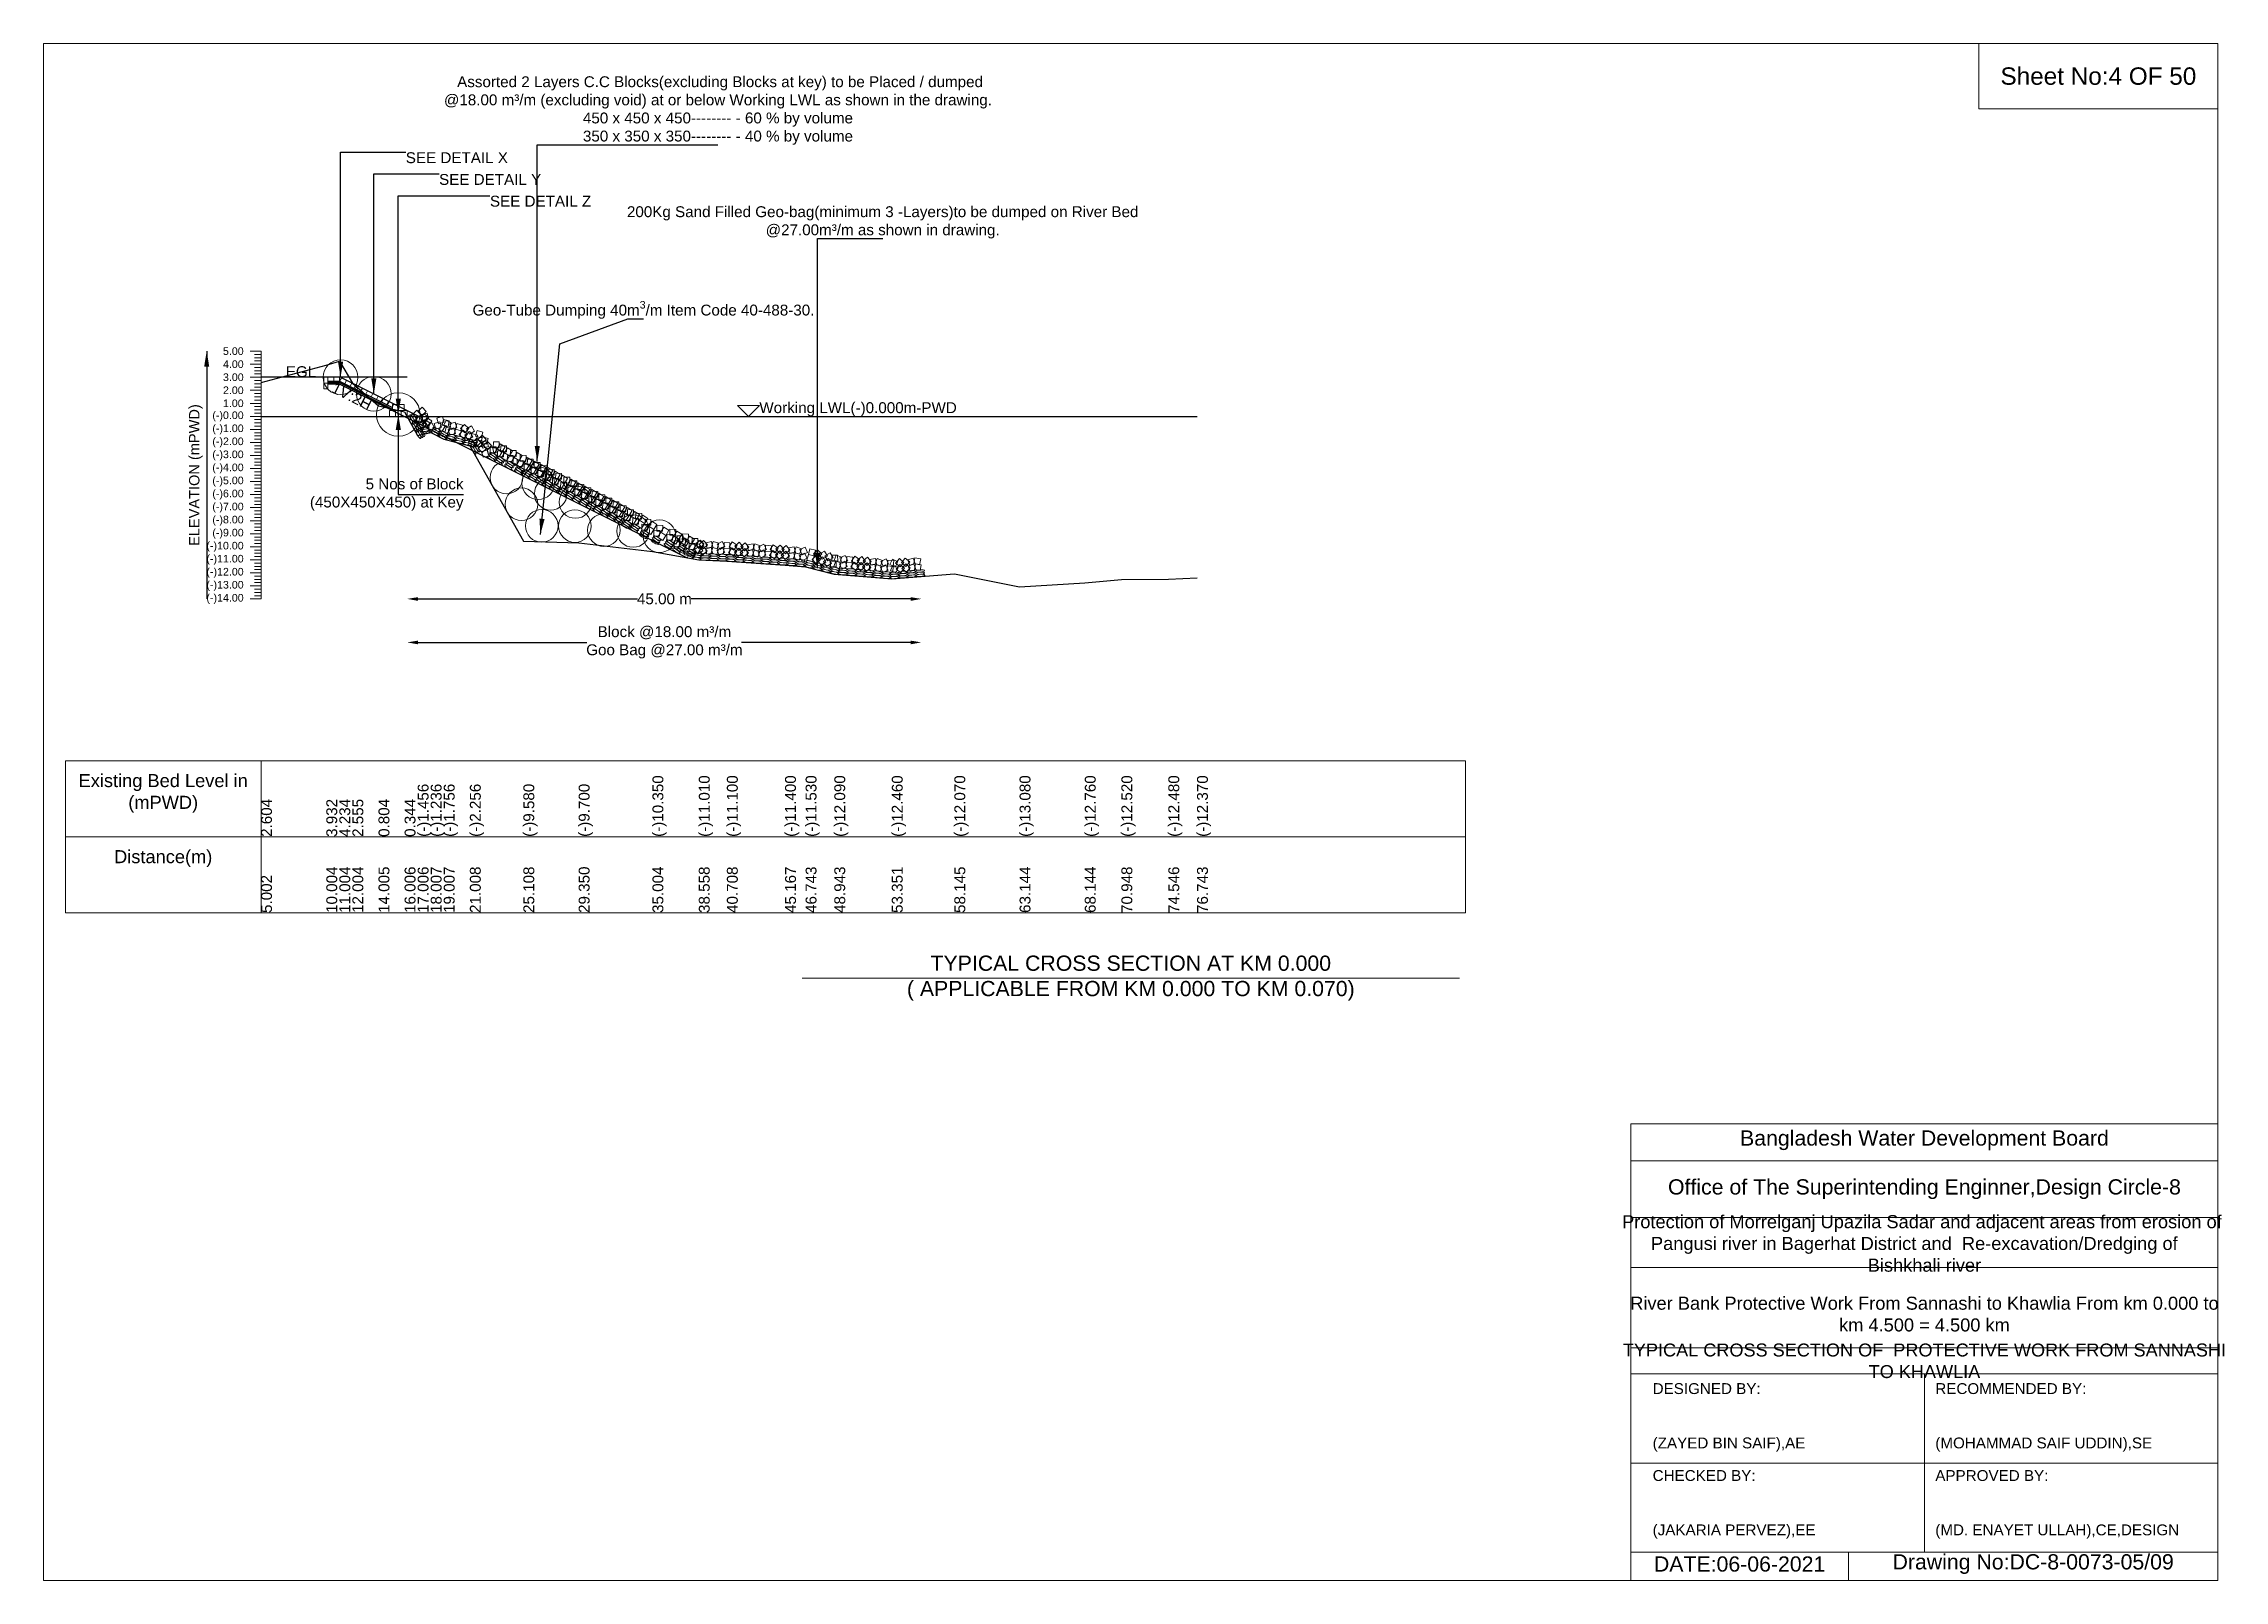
# Model space of a CAD drawing. Header units: inches. Extents: x 89000 to 845029, y -7071 to 0.
# Drawn here: x 145000 to 155029, y -7071 to 0 of the extents above; entities that cross this region are included whole.
import ezdxf

# ---------------------------------------------------------------- set-up
doc = ezdxf.new("R2010")
doc.units = ezdxf.units.IN
doc.header["$LTSCALE"] = 7
doc.header["$MEASUREMENT"] = 0
doc.header["$PDMODE"] = 3
for name, color, linetype, lineweight in [('Cross section Data Border', 7, 'Continuous', 9), ('Cross Section Labels', 7, 'Continuous', 9), ('Excavation Area', 7, 'Continuous', 9), ('Existing_Bed_Level for Xsection', 7, 'Continuous', 25), ('Long Section Labels', 7, 'Continuous', 9)]:
    doc.layers.add(name, color=color, linetype=linetype, lineweight=lineweight)
doc.styles.get("Standard").update_dxf_attribs({"font": 'arial.ttf'})
doc.dimstyles.new('Appron Lebeling Style', dxfattribs={"dimtxt": 50, "dimasz": 50, "dimexe": 0.18, "dimexo": 0.0625, "dimgap": 0.09, "dimtad": 0, "dimtih": 1, "dimtoh": 1, "dimdec": 4, "dimzin": 0, "dimdsep": 46, "dimtxsty": 'Standard', "dimcen": 0.09, "dimse1": 1, "dimse2": 1, "dimadec": 0, "dimazin": 0, "dimtfac": 1, "dimtdec": 4, "dimtofl": 0, "dimtmove": 0, "dimatfit": 3, "dimfxl": 1, "dimtolj": 1, "dimtzin": 0, "dimarcsym": 0})
doc.dimstyles.get("Standard").update_dxf_attribs({"dimtxt": 0.18, "dimasz": 0.18, "dimexe": 0.18, "dimexo": 0.0625, "dimgap": 0.09, "dimtad": 0, "dimtih": 1, "dimtoh": 1, "dimdec": 4, "dimzin": 0, "dimdsep": 46, "dimtxsty": 'Standard', "dimcen": 0.09, "dimadec": 0, "dimazin": 0, "dimtfac": 1, "dimtdec": 4, "dimtofl": 0, "dimtmove": 0, "dimatfit": 3, "dimfxl": 1, "dimtolj": 1, "dimtzin": 0, "dimarcsym": 0})

msp = doc.modelspace()

# ---------------------------------------------------------------- texts
at = {"layer": 'Cross section Data Border', "char_height": 60, "width": 800, "attachment_point": 5}
for s, insert in [('Existing Bed Level in (mPWD)', (145550, -3450)), ('Distance(m)', (145550, -3750))]:
    msp.add_mtext(s, dxfattribs=dict(at, insert=insert))
at = {"layer": 'Cross Section Labels'}
for s, insert, char_height, attachment_point in [(' Assorted 2 Layers C.C Blocks(excluding Blocks at key) to be Placed / dumped^J@18.00 m³/m (excluding void) at or below Working LWL as shown in the drawing.^J450 x 450 x 450-------- - 60 % by volume^J350 x 350 x 350-------- - 40 % by volume', (148101.29829, -465.57152), 50, 8), ('Sheet No:4 OF 50', (154450, -150), 80, 5), ('SEE DETAIL X', (146665.71532, -500), 50, 1), ('SEE DETAIL Y', (146818.71532, -600), 50, 1), ('SEE DETAIL Z', (147052.71532, -700), 50, 1), ('200Kg Sand Filled Geo-bag(minimum 3 -Layers)to be dumped on River Bed^J@27.00m³/m as shown in drawing.', (148858.95375, -896.87442), 50, 8), ('\\A1;Geo-Tube Dumping 40m{\\H0.7x;\\S3^ ;}/m Item Code 40-488-30.', (147758.81199, -1266.16916), 50, 8), ('EGL', (146253.4661, -1535.2), 50, 9), ('Working LWL(-)0.000m-PWD', (148291.71532, -1715.2), 50, 7), ('5 Nos of Block ^J(450X450X450) at Key', (146931.21532, -2075.2), 50, 6), ('TYPICAL CROSS SECTION AT KM 0.000^J( APPLICABLE FROM KM 0.000 TO KM 0.070)', (150000, -4300), 70, 5), ('Bangladesh Water Development Board', (153650, -5046), 70, 5), ('Office of The Superintending Enginner,Design Circle-8', (153650, -5271), 70, 5)]:
    msp.add_mtext(s, dxfattribs=dict(at, insert=insert, char_height=char_height, attachment_point=attachment_point))
at = {"layer": 'Cross Section Labels', "insert": (146428.79891, -1600.28282), "char_height": 50, "attachment_point": 2, "rotation": 333.434948823}
msp.add_mtext('1V:2H', dxfattribs=at)
at = {"layer": 'Cross Section Labels'}
for s, insert, char_height, width, attachment_point in [('Protection of Morrelganj Upazila Sadar and adjacent areas from erosion of  Pangusi river in Bagerhat District and  Re-excavation/Dredging of     Bishkhali river', (153650, -5521), 60, 2800, 5), ('River Bank Protective Work From Sannashi to Khawlia From km 0.000 to km 4.500 = 4.500 km', (153650, -5846), 60, 2700, 5), ('TYPICAL CROSS SECTION OF  PROTECTIVE WORK FROM SANNASHI TO KHAWLIA', (153650, -6061), 59.5765532, 2800, 5), ('DESIGNED BY:^J^J^J(ZAYED BIN SAIF),AE', (152400, -6321), 50, 1400, 4), ('RECOMMENDED BY:^J^J^J(MOHAMMAD SAIF UDDIN),SE', (153700, -6321), 50, 1400, 4), ('CHECKED BY:^J^J^J(JAKARIA PERVEZ),EE', (152400, -6721), 50, 1400, 4), ('APPROVED BY:^J^J^J(MD. ENAYET ULLAH),CE,DESIGN', (153700, -6721), 50, 1400, 4), ('DATE:06-06-2021', (152800, -6996), 70, 1400, 5), ('Drawing No:DC-8-0073-05/09', (154150, -6996), 70, 2200, 5)]:
    msp.add_mtext(s, dxfattribs=dict(at, insert=insert, char_height=char_height, width=width, attachment_point=attachment_point))
at = {"layer": 'Long Section Labels', "char_height": 35, "attachment_point": 6}
for s, insert in [('5.00', (145920, -1415.2)), ('4.00', (145920, -1475.2)), ('3.00', (145920, -1535.2)), ('2.00', (145920, -1595.2)), ('(-)0.00', (145920, -1715.2)), ('1.00', (145920, -1655.2)), ('(-)1.00', (145920, -1775.2)), ('(-)2.00', (145920, -1835.2)), ('(-)3.00', (145920, -1895.2)), ('(-)4.00', (145920, -1955.2)), ('(-)5.00', (145920, -2015.2)), ('(-)6.00', (145920, -2075.2)), ('(-)7.00', (145920, -2135.2)), ('(-)8.00', (145920, -2195.2)), ('(-)10.00', (145920, -2315.2)), ('(-)9.00', (145920, -2255.2)), ('(-)11.00', (145920, -2375.2)), ('(-)12.00', (145920, -2435.2)), ('(-)13.00', (145920, -2495.2)), ('(-)14.00', (145920, -2555.2))]:
    msp.add_mtext(s, dxfattribs=dict(at, insert=insert))
at = {"layer": 'Long Section Labels', "rotation": 90}
for s, insert, char_height, attachment_point in [('ELEVATION (mPWD)', (145700, -1985.2), 48, 5), ('(-)1.456', (146720.25532, -3650), 50, 1), ('(-)1.236', (146780.30268, -3650), 50, 1), ('(-)1.756', (146840.31091, -3650), 50, 1), ('(-)2.256', (146960.36651, -3650), 50, 1), ('(-)9.580', (147206.38974, -3650), 50, 1), ('(-)9.700', (147460.85657, -3650), 50, 1), ('(-)10.350', (147800.12904, -3650), 50, 1), ('(-)11.010', (148013.3682, -3650), 50, 1), ('(-)11.100', (148142.3897, -3650), 50, 1), ('(-)11.400', (148409.87826, -3650), 50, 1), ('(-)11.530', (148504.48893, -3650), 50, 1), ('(-)12.090', (148636.45236, -3650), 50, 1), ('(-)12.460', (148900.92814, -3650), 50, 1), ('(-)12.070', (149188.55616, -3650), 50, 1), ('(-)13.080', (149488.54713, -3650), 50, 1), ('(-)12.760', (149788.53942, -3650), 50, 1), ('(-)12.520', (149956.76232, -3650), 50, 1), ('(-)12.480', (150172.62286, -3650), 50, 1), ('(-)12.370', (150304.47061, -3650), 50, 1), ('2.604', (146000, -3650), 50, 1), ('3.932', (146300.11942, -3650), 50, 1), ('4.234', (146360.12766, -3650), 50, 1), ('2.555', (146420.13589, -3650), 50, 1), ('0.804', (146540.19149, -3650), 50, 1), ('0.344', (146660.24708, -3650), 50, 1), ('10.004', (146300.11942, -4000), 50, 1), ('11.004', (146360.12766, -4000), 50, 1), ('12.004', (146420.13589, -4000), 50, 1), ('14.005', (146540.19149, -4000), 50, 1), ('16.006', (146660.24708, -4000), 50, 1), ('17.006', (146720.25532, -4000), 50, 1), ('18.007', (146780.30268, -4000), 50, 1), ('19.007', (146840.31091, -4000), 50, 1), ('21.008', (146960.36651, -4000), 50, 1), ('25.108', (147206.38974, -4000), 50, 1), ('29.350', (147460.85657, -4000), 50, 1), ('35.004', (147800.12904, -4000), 50, 1), ('38.558', (148013.3682, -4000), 50, 1), ('40.708', (148142.3897, -4000), 50, 1), ('45.167', (148409.87826, -4000), 50, 1), ('46.743', (148504.48893, -4000), 50, 1), ('48.943', (148636.45236, -4000), 50, 1), ('53.351', (148900.92814, -4000), 50, 1), ('58.145', (149188.55616, -4000), 50, 1), ('63.144', (149488.54713, -4000), 50, 1), ('68.144', (149788.53942, -4000), 50, 1), ('70.948', (149956.76232, -4000), 50, 1), ('74.546', (150172.62286, -4000), 50, 1), ('76.743', (150304.47061, -4000), 50, 1), ('5.002', (146000, -4000), 50, 1)]:
    msp.add_mtext(s, dxfattribs=dict(at, insert=insert, char_height=char_height, attachment_point=attachment_point))

# ---------------------------------------------------------------- blocks, each defined once
blk = doc.blocks.new('*D45')
at = {"layer": 'Cross Section Labels', "color": 0, "lineweight": -2, "transparency": 16777216}
for p, q in [((146722, -2555), (147731, -2555)), ((148987, -2555), (147978, -2555))]:
    blk.add_line(p, q, dxfattribs=at)
at = {"layer": 'Cross Section Labels', "color": 0, "transparency": 16777216}
for points in [[(146722, -2547), (146722, -2564), (146672, -2555)], [(148987, -2547), (148987, -2564), (149037, -2555)]]:
    blk.add_solid(points, dxfattribs=at)
at = {"layer": 'Defpoints', "color": 0, "transparency": 16777216}
for p in [(146672, -1715), (149037, -2452), (149037, -2555)]:
    blk.add_point(p, dxfattribs=at)
at = {"layer": 'Cross Section Labels', "color": 0, "transparency": 16777216, "insert": (147855, -2555), "char_height": 50, "attachment_point": 5}
blk.add_mtext('\\A1;45.00 m', dxfattribs=at)
blk = doc.blocks.new('*D46')
at = {"layer": 'Cross Section Labels', "color": 0, "lineweight": -2, "transparency": 16777216}
for p, q in [((146722, -2755), (147499, -2755)), ((148987, -2755), (148210, -2755))]:
    blk.add_line(p, q, dxfattribs=at)
at = {"layer": 'Cross Section Labels', "color": 0, "transparency": 16777216}
for points in [[(146722, -2747), (146722, -2764), (146672, -2755)], [(148987, -2747), (148987, -2764), (149037, -2755)]]:
    blk.add_solid(points, dxfattribs=at)
at = {"layer": 'Defpoints', "color": 0, "transparency": 16777216}
for p in [(146672, -1715), (149037, -2452), (149037, -2755)]:
    blk.add_point(p, dxfattribs=at)
at = {"layer": 'Cross Section Labels', "color": 0, "transparency": 16777216, "insert": (147855, -2755), "char_height": 50, "attachment_point": 5}
blk.add_mtext('\\A1;Block @18.00 m³/m ^JGoo Bag @27.00 m³/m ', dxfattribs=at)

# ---------------------------------------------------------------- dimensions: what is measured, and where the dimension line sits
at = {"layer": 'Cross Section Labels'}
for base, text, picture, middle in [((149037.35373, -2555.2), '45.00 m', '*D45', (147854.53453, -2555.2)), ((149037.35373, -2755.2), 'Block @18.00 m³/m ^JGoo Bag @27.00 m³/m ', '*D46', (147854.53453, -2755.2))]:
    dim = msp.add_linear_dim(base=base, p1=(146671.71532, -1715.2), p2=(149037.35373, -2451.70109), text=text, dimstyle='Appron Lebeling Style', dxfattribs=at)
    dim.commit()
    dim.dimension.update_dxf_attribs({"geometry": picture, "text_midpoint": middle})

# ---------------------------------------------------------------- linework, layer by layer
at = {"layer": 'Cross section Data Border'}
msp.add_lwpolyline([(145100, -3300), (151539.86283, -3300), (151539.86283, -4000), (145100, -4000)], close=True, dxfattribs=at)
for points in [[(146000, -3300), (146000, -4000)], [(145100, -3650), (151539.86283, -3650)]]:
    msp.add_lwpolyline(points, dxfattribs=at)
at = {"layer": 'Cross Section Labels'}
msp.add_line((147971.76414, -2345.29725), (147959.86779, -2365.81725), dxfattribs=at)
for points in [[(145000, 0), (155000, 0), (155000, -7071), (145000, -7071)], [(153900, 0), (155000, 0), (155000, -300), (153900, -300)], [(148241.71532, -1715.2), (148291.71532, -1665.2), (148191.71532, -1665.2)]]:
    msp.add_lwpolyline(points, close=True, dxfattribs=at)
for points in [[(148488, -4300), (150000, -4300), (151512, -4300)], [(152300, -7071), (152300, -4971), (155000, -4971)], [(152300, -5141), (155000, -5141)], [(152300, -5401), (155000, -5401)], [(152300, -5631), (155000, -5631)], [(152300, -6001), (155000, -6001)], [(152300, -6121), (155000, -6121)], [(153650, -6121), (153650, -6941)], [(152300, -6531), (155000, -6531)], [(152300, -6941), (155000, -6941)], [(153300, -6941), (153300, -7071)]]:
    msp.add_lwpolyline(points, dxfattribs=at)
for centre, radius in [((146365.71532, -1535.2), 80), ((146518.71532, -1611.7), 80), ((146631.21532, -1706.2), 100)]:
    msp.add_circle(centre, radius, dxfattribs=at)
at = {"layer": 'Excavation Area'}
for centre in [(147128.91053, -1996.48223), (147274.77894, -2022.94088), (147331.98052, -2071.44841), (147197.60244, -2119.41326), (147445.67012, -2109.26979), (147290.89796, -2218.7827), (147443.65794, -2219.80702), (147576.93852, -2238.247), (147711.28321, -2242.61626), (147832.80174, -2266.73537)]:
    msp.add_circle(centre, 75, dxfattribs=at)
at = {"layer": 'Existing_Bed_Level for Xsection'}
for points in [[(146000, -1558.96), (146300.11942, -1479.28), (146360.12766, -1461.16), (146420.13589, -1561.9), (146540.19149, -1666.96), (146660.24708, -1694.56), (146720.25532, -1802.56), (146780.30268, -1789.36), (146840.31091, -1820.56), (146960.36651, -1850.56), (147206.38974, -2290), (147460.85657, -2297.2), (147800.12904, -2336.2), (148013.3682, -2375.8), (148142.3897, -2381.2), (148409.87826, -2399.2), (148504.48893, -2407), (148636.45236, -2440.6), (148900.92814, -2462.8), (149188.55616, -2439.4), (149488.54713, -2500), (149788.53942, -2480.8), (149956.76232, -2466.4), (150172.62286, -2464), (150304.47061, -2457.4)], [(146671.71532, -1535.2), (146000, -1535.2)], [(146725.71532, -1715.2), (146369.51594, -1537.10031), (146365.71532, -1535.2), (146361.4661, -1535.2), (146307.4661, -1535.2)], [(146307.4661, -1553.2), (146361.4661, -1553.2), (146604.21532, -1674.57461)], [(146307.4661, -1559.2), (146360.04969, -1559.2), (146604.21532, -1681.28282)], [(146307.4661, -1565.2), (146358.63328, -1565.2), (147960.01844, -2365.89258)], [(146000, -1715.2), (150304.47061, -1715.2)]]:
    msp.add_lwpolyline(points, dxfattribs=at)
at = {"layer": 'Long Section Labels'}
for points in [[(146000, -1415.2), (145950, -1415.2)], [(146000, -1475.2), (145950, -1475.2)], [(146000, -1430.2), (145970, -1430.2)], [(146000, -1445.2), (145970, -1445.2)], [(146000, -1460.2), (145970, -1460.2)], [(146000, -1490.2), (145970, -1490.2)], [(146000, -2555.2), (146000, -2495.2), (146000, -2435.2), (146000, -2375.2), (146000, -2315.2), (146000, -2255.2), (146000, -2195.2), (146000, -2135.2), (146000, -2075.2), (146000, -2015.2), (146000, -1955.2), (146000, -1895.2), (146000, -1835.2), (146000, -1775.2), (146000, -1715.2), (146000, -1655.2), (146000, -1595.2), (146000, -1535.2), (146000, -1475.2), (146000, -1415.2)], [(146000, -1535.2), (145950, -1535.2)], [(146000, -1595.2), (145950, -1595.2)], [(146000, -1505.2), (145970, -1505.2)], [(146000, -1520.2), (145970, -1520.2)], [(146000, -1550.2), (145970, -1550.2)], [(146000, -1565.2), (145970, -1565.2)], [(146000, -1580.2), (145970, -1580.2)], [(146000, -1655.2), (145950, -1655.2)], [(146000, -1610.2), (145970, -1610.2)], [(146000, -1625.2), (145970, -1625.2)], [(146000, -1640.2), (145970, -1640.2)], [(146000, -1670.2), (145970, -1670.2)], [(146000, -1685.2), (145970, -1685.2)], [(146000, -1700.2), (145970, -1700.2)], [(146000, -1715.2), (145950, -1715.2)], [(146000, -1775.2), (145950, -1775.2)], [(146000, -1730.2), (145970, -1730.2)], [(146000, -1745.2), (145970, -1745.2)], [(146000, -1760.2), (145970, -1760.2)], [(146000, -1790.2), (145970, -1790.2)], [(146000, -1805.2), (145970, -1805.2)], [(146000, -1835.2), (145950, -1835.2)], [(146000, -1895.2), (145950, -1895.2)], [(146000, -1820.2), (145970, -1820.2)], [(146000, -1850.2), (145970, -1850.2)], [(146000, -1865.2), (145970, -1865.2)], [(146000, -1880.2), (145970, -1880.2)], [(146000, -1955.2), (145950, -1955.2)], [(146000, -1910.2), (145970, -1910.2)], [(146000, -1925.2), (145970, -1925.2)], [(146000, -1940.2), (145970, -1940.2)], [(146000, -1970.2), (145970, -1970.2)], [(146000, -1985.2), (145970, -1985.2)], [(146000, -2000.2), (145970, -2000.2)], [(146000, -2015.2), (145950, -2015.2)], [(146000, -2075.2), (145950, -2075.2)], [(146000, -2030.2), (145970, -2030.2)], [(146000, -2045.2), (145970, -2045.2)], [(146000, -2060.2), (145970, -2060.2)], [(146000, -2090.2), (145970, -2090.2)], [(146000, -2105.2), (145970, -2105.2)], [(146000, -2135.2), (145950, -2135.2)], [(146000, -2195.2), (145950, -2195.2)], [(146000, -2120.2), (145970, -2120.2)], [(146000, -2150.2), (145970, -2150.2)], [(146000, -2165.2), (145970, -2165.2)], [(146000, -2180.2), (145970, -2180.2)], [(146000, -2255.2), (145950, -2255.2)], [(146000, -2210.2), (145970, -2210.2)], [(146000, -2225.2), (145970, -2225.2)], [(146000, -2240.2), (145970, -2240.2)], [(146000, -2270.2), (145970, -2270.2)], [(146000, -2285.2), (145970, -2285.2)], [(146000, -2300.2), (145970, -2300.2)], [(146000, -2315.2), (145950, -2315.2)], [(146000, -2375.2), (145950, -2375.2)], [(146000, -2330.2), (145970, -2330.2)], [(146000, -2345.2), (145970, -2345.2)], [(146000, -2360.2), (145970, -2360.2)], [(146000, -2390.2), (145970, -2390.2)], [(146000, -2405.2), (145970, -2405.2)], [(146000, -2435.2), (145950, -2435.2)], [(146000, -2495.2), (145950, -2495.2)], [(146000, -2420.2), (145970, -2420.2)], [(146000, -2450.2), (145970, -2450.2)], [(146000, -2465.2), (145970, -2465.2)], [(146000, -2480.2), (145970, -2480.2)], [(146000, -2555.2), (145950, -2555.2)], [(146000, -2510.2), (145970, -2510.2)], [(146000, -2525.2), (145970, -2525.2)], [(146000, -2540.2), (145970, -2540.2)]]:
    msp.add_lwpolyline(points, dxfattribs=at)
for points in [[(146307.4661, -1535.2), (146289.4661, -1535.2), (146289.4661, -1562.2), (146307.4661, -1562.2)], [(146307.4661, -1562.2), (146289.4661, -1562.2), (146289.4661, -1589.2), (146307.4661, -1589.2)], [(146334.4661, -1535.2), (146307.4661, -1535.2), (146307.4661, -1553.2), (146334.4661, -1553.2)], [(146361.4661, -1535.2), (146334.4661, -1535.2), (146334.4661, -1553.2), (146361.4661, -1553.2)], [(146393.66548, -1549.17508), (146369.51594, -1537.10031), (146361.4661, -1553.2), (146385.61563, -1565.27477)], [(146417.81501, -1561.24984), (146393.66548, -1549.17508), (146385.61563, -1565.27477), (146409.76517, -1577.34953)], [(146441.96455, -1573.32461), (146417.81501, -1561.24984), (146409.76517, -1577.34953), (146433.9147, -1589.4243)], [(146466.11408, -1585.39938), (146441.96455, -1573.32461), (146433.9147, -1589.4243), (146458.06424, -1601.49907)], [(146490.26361, -1597.47415), (146466.11408, -1585.39938), (146458.06424, -1601.49907), (146482.21377, -1613.57384)], [(146514.41315, -1609.54891), (146490.26361, -1597.47415), (146482.21377, -1613.57384), (146506.3633, -1625.6486)], [(146538.56268, -1621.62368), (146514.41315, -1609.54891), (146506.3633, -1625.6486), (146530.51284, -1637.72337)], [(146562.71222, -1633.69845), (146538.56268, -1621.62368), (146530.51284, -1637.72337), (146554.66237, -1649.79814)], [(146586.86175, -1645.77321), (146562.71222, -1633.69845), (146554.66237, -1649.79814), (146578.81191, -1661.8729)], [(146611.01129, -1657.84798), (146586.86175, -1645.77321), (146578.81191, -1661.8729), (146602.96144, -1673.94767)], [(146617.71532, -1688.2), (146590.71532, -1688.2), (146590.71532, -1715.2), (146617.71532, -1715.2)], [(146631.21532, -1661.2), (146604.21532, -1661.2), (146604.21532, -1688.2), (146631.21532, -1688.2)], [(146644.71532, -1688.2), (146617.71532, -1688.2), (146617.71532, -1715.2), (146644.71532, -1715.2)], [(146658.21532, -1661.2), (146631.21532, -1661.2), (146631.21532, -1688.2), (146658.21532, -1688.2)], [(146671.71532, -1688.2), (146644.71532, -1688.2), (146644.71532, -1715.2), (146671.71532, -1715.2)], [(146735.91064, -1705.89171), (146717.13134, -1686.49228), (146697.73191, -1705.27158), (146716.51121, -1724.67101)], [(146759.51213, -1692.77797), (146740.73283, -1673.37854), (146721.3334, -1692.15784), (146740.11269, -1711.55727)], [(146748.32662, -1704.04381), (146733.76993, -1726.78371), (146756.50983, -1741.34039), (146771.06651, -1718.6005)], [(146769.9094, -1725.88917), (146763.35627, -1699.69649), (146737.16359, -1706.24961), (146743.71672, -1732.44229)], [(146742.99298, -1719.69339), (146717.25224, -1711.54388), (146709.10274, -1737.28462), (146734.84348, -1745.43413)], [(146746.30792, -1739.0029), (146739.75479, -1712.81022), (146713.56211, -1719.36335), (146720.11523, -1745.55603)], [(146748.78989, -1746.06375), (146723.04915, -1737.91425), (146714.89964, -1763.65498), (146740.64038, -1771.80449)], [(146761.57161, -1748.15822), (146738.42236, -1734.26174), (146724.52588, -1757.41099), (146747.67513, -1771.30747)], [(146774.52009, -1781.62996), (146761.40635, -1758.02848), (146737.80487, -1771.14222), (146750.91861, -1794.7437)], [(146754.12352, -1730.41417), (146739.56683, -1753.15407), (146762.30673, -1767.71075), (146776.86342, -1744.97086)], [(146785.17309, -1735.04449), (146762.02384, -1721.14801), (146748.12736, -1744.29726), (146771.27661, -1758.19374)], [(146798.12157, -1768.51623), (146785.00784, -1744.91475), (146761.40635, -1758.02848), (146774.52009, -1781.62996)], [(146830.08063, -1765.52787), (146821.93839, -1739.78483), (146796.19536, -1747.92708), (146804.3376, -1773.67011)], [(146842.53581, -1741.57231), (146834.39357, -1715.82928), (146808.65053, -1723.97152), (146816.79278, -1749.71456)], [(146853.18826, -1758.91327), (146826.82417, -1753.08794), (146820.99883, -1779.45203), (146847.36293, -1785.27737)], [(146869.7898, -1772.63426), (146846.18455, -1759.5273), (146833.07759, -1783.13255), (146856.68284, -1796.23951)], [(146865.64344, -1734.95772), (146839.27935, -1729.13238), (146833.45401, -1755.49648), (146859.81811, -1761.32181)], [(146876.33541, -1746.4397), (146852.73016, -1733.33274), (146839.6232, -1756.93799), (146863.22845, -1770.04495)], [(146886.90292, -1767.74128), (146860.94052, -1775.15435), (146868.35359, -1801.11675), (146894.31599, -1793.70368)], [(146893.44853, -1741.54672), (146867.48613, -1748.95979), (146874.8992, -1774.92219), (146900.8616, -1767.50912)], [(146920.1929, -1781.15015), (146893.99834, -1774.60454), (146887.45273, -1800.7991), (146913.64729, -1807.34471)], [(146926.73851, -1754.95558), (146900.54395, -1748.40998), (146893.99834, -1774.60454), (146920.1929, -1781.15015)], [(146949.10633, -1797.1856), (146929.68274, -1778.43128), (146910.92843, -1797.85486), (146930.35201, -1816.60918)], [(146955.65194, -1770.99103), (146936.22835, -1752.23672), (146917.47404, -1771.6603), (146936.89762, -1790.41462)], [(146960.84776, -1785.54533), (146937.69143, -1799.43002), (146951.57612, -1822.58635), (146974.73245, -1808.70166)], [(146967.39337, -1759.35077), (146944.23704, -1773.23546), (146958.12173, -1796.39178), (146981.27805, -1782.50709)], [(146988.72838, -1827.41295), (146996.0503, -1801.42469), (146970.06204, -1794.10277), (146962.74012, -1820.09103)], [(147012.28748, -1814.22324), (147019.6094, -1788.23498), (146993.62115, -1780.91306), (146986.29923, -1806.90131)], [(147035.23429, -1821.37581), (147016.39258, -1802.03699), (146997.05376, -1820.8787), (147015.89547, -1840.21752)], [(147011.67519, -1834.56552), (146992.83348, -1815.2267), (146973.49466, -1834.06841), (146992.33637, -1853.40723)], [(147013.89401, -1855.87891), (147021.21593, -1829.89065), (146995.22768, -1822.56873), (146987.90575, -1848.55699)], [(147036.84082, -1863.03148), (147017.99911, -1843.69266), (146998.66029, -1862.53437), (147017.502, -1881.87319)], [(147037.45312, -1842.6892), (147044.77504, -1816.70094), (147018.78678, -1809.37902), (147011.46486, -1835.36728)], [(147045.7382, -1854.45333), (147039.10071, -1828.2819), (147012.92928, -1834.91939), (147019.56677, -1861.09082)], [(147047.34473, -1896.109), (147040.70724, -1869.93757), (147014.53581, -1876.57506), (147021.1733, -1902.74649)], [(147060.39993, -1849.84177), (147041.55822, -1830.50295), (147022.2194, -1849.34466), (147041.06111, -1868.68348)], [(147070.90383, -1882.91929), (147064.26635, -1856.74786), (147038.09492, -1863.38535), (147044.7324, -1889.55678)], [(147081.37779, -1856.07203), (147054.38766, -1855.34208), (147053.65771, -1882.33221), (147080.64784, -1883.06216)], [(147095.49124, -1833.05441), (147068.5011, -1832.32446), (147067.77115, -1859.31459), (147094.76128, -1860.04454)], [(147109.1009, -1878.86347), (147086.08328, -1864.75003), (147071.96984, -1887.76765), (147094.98746, -1901.88109)], [(147123.21434, -1855.84585), (147100.19672, -1841.73241), (147086.08328, -1864.75003), (147109.1009, -1878.86347)], [(147115.09012, -1874.38062), (147088.09999, -1873.65067), (147087.37004, -1900.6408), (147114.36017, -1901.37075)], [(147129.20356, -1851.363), (147102.21343, -1850.63305), (147101.48348, -1877.62318), (147128.47361, -1878.35313)], [(147142.81322, -1897.17206), (147119.79561, -1883.05862), (147105.68216, -1906.07624), (147128.69978, -1920.18968)], [(147156.92667, -1874.15444), (147133.90905, -1860.041), (147119.79561, -1883.05862), (147142.81322, -1897.17206)], [(147159.79979, -1895.50606), (147132.80966, -1894.77611), (147132.07971, -1921.76624), (147159.06984, -1922.49619)], [(147173.91323, -1872.48844), (147146.9231, -1871.75849), (147146.19315, -1898.74862), (147173.18328, -1899.47857)], [(147187.5229, -1918.29751), (147164.50528, -1904.18406), (147150.39184, -1927.20168), (147173.40946, -1941.31512)], [(147201.63634, -1895.27989), (147178.61872, -1881.16644), (147164.50528, -1904.18406), (147187.5229, -1918.29751)], [(147218.99237, -1895.15449), (147192.00224, -1894.42454), (147191.27228, -1921.41467), (147218.26242, -1922.14462)], [(147246.71547, -1917.94594), (147223.69786, -1903.83249), (147209.58441, -1926.85011), (147232.60203, -1940.96356)], [(147204.87892, -1918.17211), (147177.88879, -1917.44216), (147177.15884, -1944.43229), (147204.14897, -1945.16224)], [(147232.60203, -1940.96356), (147209.58441, -1926.85011), (147195.47097, -1949.86773), (147218.48859, -1963.98117)], [(147237.78641, -1935.21096), (147210.79628, -1934.48101), (147210.06632, -1961.47114), (147237.05646, -1962.20109)], [(147251.89985, -1912.19334), (147224.90972, -1911.46339), (147224.17977, -1938.45352), (147251.1699, -1939.18347)], [(147265.50951, -1958.00241), (147242.4919, -1943.88896), (147228.37845, -1966.90658), (147251.39607, -1981.02002)], [(147269.40815, -1950.68219), (147242.41802, -1949.95224), (147241.68807, -1976.94237), (147268.6782, -1977.67232)], [(147279.62296, -1934.98479), (147256.60534, -1920.87135), (147242.4919, -1943.88896), (147265.50951, -1958.00241)], [(147283.52159, -1927.66457), (147256.53146, -1926.93462), (147255.80151, -1953.92475), (147282.79164, -1954.65471)], [(147297.13126, -1973.47364), (147274.11364, -1959.36019), (147260.0002, -1982.37781), (147283.01781, -1996.49126)], [(147299.9528, -1965.02759), (147272.96267, -1964.29764), (147272.23272, -1991.28777), (147299.22285, -1992.01772)], [(147311.2447, -1950.45602), (147288.22708, -1936.34258), (147274.11364, -1959.36019), (147297.13126, -1973.47364)], [(147314.06625, -1942.00997), (147287.07612, -1941.28002), (147286.34616, -1968.27015), (147313.33629, -1969.0001)], [(147327.67591, -1987.81903), (147304.65829, -1973.70559), (147290.54485, -1996.72321), (147313.56247, -2010.83665)], [(147341.78935, -1964.80141), (147318.77174, -1950.68797), (147304.65829, -1973.70559), (147327.67591, -1987.81903)], [(147333.99918, -1982.14369), (147307.00905, -1981.41373), (147306.2791, -2008.40387), (147333.26923, -2009.13382)], [(147348.11263, -1959.12607), (147321.12249, -1958.39612), (147320.39254, -1985.38625), (147347.38267, -1986.1162)], [(147361.72229, -2004.93513), (147338.70467, -1990.82169), (147324.59123, -2013.83931), (147347.60885, -2027.95275)], [(147375.83573, -1981.91751), (147352.81811, -1967.80407), (147338.70467, -1990.82169), (147361.72229, -2004.93513)], [(147367.84417, -2000.71656), (147340.85403, -1999.9866), (147340.12408, -2026.97673), (147367.11421, -2027.70669)], [(147381.95761, -1977.69894), (147354.96748, -1976.96899), (147354.23753, -2003.95912), (147381.22766, -2004.68907)], [(147409.68072, -2000.49038), (147386.6631, -1986.37694), (147372.54965, -2009.39456), (147395.56727, -2023.508)], [(147419.62083, -1994.89226), (147392.6307, -1994.16231), (147391.90075, -2021.15244), (147418.89088, -2021.88239)], [(147447.34394, -2017.68371), (147424.32632, -2003.57027), (147410.21288, -2026.58788), (147433.23049, -2040.70133)], [(147395.56727, -2023.508), (147372.54965, -2009.39456), (147358.43621, -2032.41218), (147381.45383, -2046.52562)], [(147405.50739, -2017.90988), (147378.51726, -2017.17993), (147377.7873, -2044.17006), (147404.77744, -2044.90001)], [(147433.23049, -2040.70133), (147410.21288, -2026.58788), (147396.09943, -2049.6055), (147419.11705, -2063.71894)], [(147438.35171, -2034.86258), (147411.36158, -2034.13263), (147410.63163, -2061.12276), (147437.62176, -2061.85271)], [(147452.46515, -2011.84496), (147425.47502, -2011.11501), (147424.74507, -2038.10514), (147451.7352, -2038.83509)], [(147466.07482, -2057.65402), (147443.0572, -2043.54058), (147428.94376, -2066.5582), (147451.96137, -2080.67164)], [(147480.18826, -2034.63641), (147457.17064, -2020.52296), (147443.0572, -2043.54058), (147466.07482, -2057.65402)], [(147470.84398, -2051.35649), (147443.85385, -2050.62654), (147443.1239, -2077.61667), (147470.11403, -2078.34662)], [(147484.95743, -2028.33887), (147457.9673, -2027.60892), (147457.23734, -2054.59905), (147484.22747, -2055.329)], [(147498.56709, -2074.14794), (147475.54947, -2060.03449), (147461.43603, -2083.05211), (147484.45365, -2097.16555)], [(147502.09857, -2066.43008), (147475.10844, -2065.70013), (147474.37848, -2092.69026), (147501.36861, -2093.42021)], [(147512.68053, -2051.13032), (147489.66292, -2037.01688), (147475.54947, -2060.03449), (147498.56709, -2074.14794)], [(147516.21201, -2043.41246), (147489.22188, -2042.68251), (147488.49193, -2069.67264), (147515.48206, -2070.40259)], [(147529.82167, -2089.22153), (147506.80406, -2075.10808), (147492.69061, -2098.1257), (147515.70823, -2112.23914)], [(147543.93512, -2066.20391), (147520.9175, -2052.09046), (147506.80406, -2075.10808), (147529.82167, -2089.22153)], [(147534.93474, -2083.37177), (147507.94461, -2082.64181), (147507.21466, -2109.63194), (147534.20479, -2110.3619)], [(147549.04819, -2060.35415), (147522.05805, -2059.6242), (147521.3281, -2086.61433), (147548.31823, -2087.34428)], [(147562.65785, -2106.16321), (147539.64023, -2092.04977), (147525.52679, -2115.06739), (147548.54441, -2129.18083)], [(147566.6294, -2098.92399), (147539.63927, -2098.19404), (147538.90932, -2125.18417), (147565.89945, -2125.91412)], [(147576.77129, -2083.14559), (147553.75367, -2069.03215), (147539.64023, -2092.04977), (147562.65785, -2106.16321)], [(147580.74284, -2075.90637), (147553.75271, -2075.17642), (147553.02276, -2102.16655), (147580.01289, -2102.8965)], [(147608.46595, -2098.69782), (147585.44833, -2084.58437), (147571.33489, -2107.60199), (147594.35251, -2121.71543)], [(147612.91617, -2092.01004), (147585.92604, -2091.28009), (147585.19609, -2118.27022), (147612.18622, -2119.00017)], [(147640.63928, -2114.80148), (147617.62166, -2100.68804), (147603.50822, -2123.70566), (147626.52584, -2137.8191)], [(147594.35251, -2121.71543), (147571.33489, -2107.60199), (147557.22145, -2130.61961), (147580.23906, -2144.73305)], [(147598.80273, -2115.02766), (147571.8126, -2114.29771), (147571.08265, -2141.28784), (147598.07278, -2142.01779)], [(147626.52584, -2137.8191), (147603.50822, -2123.70566), (147589.39478, -2146.72328), (147612.41239, -2160.83672)], [(147631.74812, -2132.11886), (147604.75799, -2131.38891), (147604.02803, -2158.37904), (147631.01817, -2159.10899)], [(147645.86156, -2109.10124), (147618.87143, -2108.37129), (147618.14148, -2135.36142), (147645.13161, -2136.09137)], [(147659.47122, -2154.9103), (147636.45361, -2140.79686), (147622.34016, -2163.81448), (147645.35778, -2177.92792)], [(147673.58467, -2131.89269), (147650.56705, -2117.77924), (147636.45361, -2140.79686), (147659.47122, -2154.9103)], [(147664.6061, -2149.09007), (147637.61596, -2148.36012), (147636.88601, -2175.35025), (147663.87614, -2176.08021)], [(147678.71954, -2126.07246), (147651.72941, -2125.34251), (147650.99946, -2152.33264), (147677.98959, -2153.06259)], [(147692.3292, -2171.88152), (147669.31158, -2157.76808), (147655.19814, -2180.78569), (147678.21576, -2194.89914)], [(147706.44264, -2148.8639), (147683.42503, -2134.75046), (147669.31158, -2157.76808), (147692.3292, -2171.88152)], [(147698.43508, -2167.62953), (147671.44495, -2166.89957), (147670.715, -2193.8897), (147697.70513, -2194.61966)], [(147712.54853, -2144.61191), (147685.5584, -2143.88196), (147684.82844, -2170.87209), (147711.81858, -2171.60204)], [(147726.15819, -2190.42097), (147703.14057, -2176.30753), (147689.02713, -2199.32515), (147712.04475, -2213.43859)], [(147740.27163, -2167.40335), (147717.25402, -2153.28991), (147703.14057, -2176.30753), (147726.15819, -2190.42097)], [(147736.45707, -2184.70296), (147709.46694, -2183.97301), (147708.73699, -2210.96314), (147735.72712, -2211.69309)], [(147750.57052, -2161.68534), (147723.58039, -2160.95539), (147722.85043, -2187.94552), (147749.84057, -2188.67547)], [(147764.18018, -2207.49441), (147741.16256, -2193.38096), (147727.04912, -2216.39858), (147750.06674, -2230.51202)], [(147778.29362, -2184.47679), (147755.27601, -2170.36335), (147741.16256, -2193.38096), (147764.18018, -2207.49441)], [(147792.83619, -2189.32315), (147765.84606, -2188.5932), (147765.11611, -2215.58333), (147792.10624, -2216.31328)], [(147820.5593, -2212.11459), (147797.54168, -2198.00115), (147783.42824, -2221.01877), (147806.44586, -2235.13221)], [(147778.72275, -2212.34077), (147751.73262, -2211.61081), (147751.00267, -2238.60095), (147777.9928, -2239.3309)], [(147806.44586, -2235.13221), (147783.42824, -2221.01877), (147769.3148, -2244.03639), (147792.33241, -2258.14983)], [(147833.53169, -2239.74524), (147806.54156, -2239.01529), (147805.81161, -2266.00542), (147832.80174, -2266.73537)], [(147847.64513, -2216.72762), (147820.655, -2215.99767), (147819.92505, -2242.9878), (147846.91518, -2243.71775)], [(147861.2548, -2262.53668), (147838.23718, -2248.42324), (147824.12374, -2271.44086), (147847.14136, -2285.5543)], [(147875.36824, -2239.51906), (147852.35062, -2225.40562), (147838.23718, -2248.42324), (147861.2548, -2262.53668)], [(147893.25949, -2258.11608), (147866.26936, -2257.38613), (147865.53941, -2284.37626), (147892.52954, -2285.10621)], [(147907.37294, -2235.09846), (147880.38281, -2234.36851), (147879.65285, -2261.35864), (147906.64298, -2262.08859)], [(147920.9826, -2280.90752), (147897.96498, -2266.79408), (147883.85154, -2289.8117), (147906.86916, -2303.92514)], [(147935.09604, -2257.8899), (147912.07843, -2243.77646), (147897.96498, -2266.79408), (147920.9826, -2280.90752)], [(147926.99527, -2288.54133), (147900.00514, -2287.81137), (147899.27519, -2314.8015), (147926.26532, -2315.53146)], [(147941.10872, -2265.52371), (147914.11858, -2264.79376), (147913.38863, -2291.78389), (147940.37876, -2292.51384)], [(147954.71838, -2311.33277), (147931.70076, -2297.21933), (147917.58732, -2320.23695), (147940.60494, -2334.35039)], [(147951.66723, -2280.05159), (147924.6771, -2279.32164), (147923.94715, -2306.31177), (147950.93728, -2307.04172)], [(147968.83182, -2288.31515), (147945.8142, -2274.20171), (147931.70076, -2297.21933), (147954.71838, -2311.33277)], [(147965.78067, -2257.03397), (147938.79054, -2256.30402), (147938.06059, -2283.29415), (147965.05072, -2284.02411)], [(147979.39034, -2302.84304), (147956.37272, -2288.72959), (147942.25928, -2311.74721), (147965.27689, -2325.86065)], [(147993.50378, -2279.82542), (147970.48616, -2265.71198), (147956.37272, -2288.72959), (147979.39034, -2302.84304)], [(147995.29103, -2300.42514), (147968.3009, -2299.69519), (147967.57095, -2326.68532), (147994.56108, -2327.41527)], [(148009.40448, -2277.40752), (147982.41435, -2276.67757), (147981.68439, -2303.6677), (148008.67452, -2304.39766)], [(148021.10836, -2285.50347), (147998.84543, -2300.77966), (148014.12162, -2323.04259), (148036.38455, -2307.7664)], [(148037.12758, -2300.19897), (148014.10997, -2286.08553), (147999.99652, -2309.10314), (148023.01414, -2323.21659)], [(148053.51666, -2306.3105), (148035.23193, -2286.44423), (148015.36566, -2304.72896), (148033.6504, -2324.59523)], [(148071.64331, -2290.52632), (148045.29508, -2296.42303), (148051.19179, -2322.77125), (148077.54001, -2316.87455)], [(148105.31448, -2298.93505), (148079.55114, -2290.85729), (148071.47338, -2316.62064), (148097.23672, -2324.69839)], [(148121.0894, -2290.69174), (148097.15515, -2303.18781), (148109.65122, -2327.12206), (148133.58547, -2314.62599)], [(148156.39941, -2297.11229), (148129.42303, -2295.98323), (148128.29398, -2322.95962), (148155.27036, -2324.08867)], [(148189.81975, -2308.16731), (148167.38723, -2293.14127), (148152.36119, -2315.57379), (148174.79371, -2330.59983)], [(148199.31897, -2294.63506), (148178.98125, -2312.39392), (148196.74012, -2332.73164), (148217.07783, -2314.97278)], [(148244.01793, -2316.77041), (148226.24288, -2296.44684), (148205.91931, -2314.22189), (148223.69436, -2334.54546)], [(148262.53902, -2301.45099), (148236.04974, -2306.67762), (148241.27636, -2333.16691), (148267.76565, -2327.94028)], [(148295.98612, -2310.7109), (148270.43591, -2301.9824), (148261.70741, -2327.53261), (148287.25762, -2336.26111)], [(148311.96502, -2302.87028), (148287.72158, -2314.75538), (148299.60667, -2338.99882), (148323.85011, -2327.11373)], [(148378.39327, -2320.85691), (148355.96075, -2305.83087), (148340.93471, -2328.26339), (148363.36724, -2343.28943)], [(148023.01414, -2323.21659), (147999.99652, -2309.10314), (147985.88308, -2332.12076), (148008.9007, -2346.2342)], [(148016.17856, -2312.04961), (147993.91563, -2327.3258), (148009.19182, -2349.58872), (148031.45475, -2334.31254)], [(148052.38761, -2333.28688), (148034.10288, -2313.42061), (148014.23661, -2331.70535), (148032.52134, -2351.57161)], [(148070.51425, -2317.50271), (148044.16603, -2323.39941), (148050.06273, -2349.74763), (148076.41095, -2343.85093)], [(148104.18542, -2325.91143), (148078.42208, -2317.83368), (148070.34432, -2343.59702), (148096.10767, -2351.67477)], [(148119.96034, -2317.66812), (148096.0261, -2330.16419), (148108.52217, -2354.09844), (148132.45642, -2341.60237)], [(148155.27036, -2324.08867), (148128.29398, -2322.95962), (148127.16492, -2349.936), (148154.1413, -2351.06506)], [(148188.00695, -2335.10638), (148165.57443, -2320.08034), (148150.54839, -2342.51287), (148172.98091, -2357.53891)], [(148197.50617, -2321.57414), (148177.16845, -2339.333), (148194.92732, -2359.67072), (148215.26503, -2341.91185)], [(148242.20513, -2343.70948), (148224.43008, -2323.38591), (148204.10651, -2341.16097), (148221.88156, -2361.48454)], [(148260.72622, -2328.39007), (148234.23694, -2333.6167), (148239.46356, -2360.10598), (148265.95285, -2354.87936)], [(148294.17332, -2337.64997), (148268.62311, -2328.92147), (148259.89461, -2354.47168), (148285.44482, -2363.20018)], [(148310.15222, -2329.80936), (148285.90877, -2341.69445), (148297.79387, -2365.93789), (148322.03731, -2354.0528)], [(148345.28806, -2337.12329), (148318.34898, -2335.31049), (148316.53618, -2362.24956), (148343.47526, -2364.06236)], [(148347.10086, -2310.18421), (148320.16178, -2308.37141), (148318.34898, -2335.31049), (148345.28806, -2337.12329)], [(148376.58047, -2347.79598), (148354.14795, -2332.76995), (148339.12191, -2355.20247), (148361.55444, -2370.22851)], [(148386.0797, -2334.26374), (148365.74198, -2352.0226), (148383.50084, -2372.36032), (148403.83856, -2354.60146)], [(148387.8925, -2307.32466), (148367.55478, -2325.08352), (148385.31364, -2345.42124), (148405.65136, -2327.66238)], [(148430.77865, -2356.39909), (148413.0036, -2336.07552), (148392.68003, -2353.85057), (148410.45508, -2374.17414)], [(148432.59145, -2329.46001), (148414.8164, -2309.13644), (148394.49283, -2326.91149), (148412.26788, -2347.23506)], [(148450.17087, -2341.68016), (148423.60585, -2346.50713), (148428.43282, -2373.07215), (148454.99784, -2368.24518)], [(148452.38931, -2314.77145), (148425.82429, -2319.59842), (148430.65125, -2346.16344), (148457.21628, -2341.33647)], [(148483.47467, -2351.4429), (148458.05886, -2342.33047), (148448.94643, -2367.74628), (148474.36224, -2376.85872)], [(148485.69311, -2324.53419), (148460.2773, -2315.42176), (148451.16487, -2340.83758), (148476.58068, -2349.95001)], [(148499.56987, -2343.8439), (148475.15013, -2355.36241), (148486.66864, -2379.78216), (148511.08838, -2368.26365)], [(148501.78831, -2316.9352), (148477.36857, -2328.45371), (148488.88708, -2352.87345), (148513.30682, -2341.35494)], [(148543.37029, -2357.46205), (148517.20511, -2350.79997), (148510.54303, -2376.96516), (148536.70821, -2383.62723)], [(148550.03236, -2331.29687), (148523.86718, -2324.63479), (148517.20511, -2350.79997), (148543.37029, -2357.46205)], [(148572.21209, -2373.62597), (148552.87213, -2354.78543), (148534.03159, -2374.12539), (148553.37155, -2392.96593)], [(148578.87417, -2347.46078), (148559.53421, -2328.62024), (148540.69367, -2347.9602), (148560.03363, -2366.80074)], [(148584.00519, -2362.03805), (148560.78732, -2375.81959), (148574.56886, -2399.03745), (148597.78673, -2385.25591)], [(148590.66726, -2335.87287), (148567.4494, -2349.6544), (148581.23093, -2372.87227), (148604.4488, -2359.09073)], [(148623.95566, -2391.90326), (148610.15564, -2368.69637), (148586.94875, -2382.49639), (148600.74878, -2405.70328)], [(148630.61773, -2365.73807), (148616.81771, -2342.53119), (148593.61083, -2356.33121), (148607.41085, -2379.53809)], [(148644.94511, -2380.19179), (148617.94728, -2380.53418), (148618.28967, -2407.53201), (148645.2875, -2407.18962)], [(148651.60718, -2354.0266), (148624.60935, -2354.369), (148624.95175, -2381.36683), (148651.94957, -2381.02443)], [(148668.16176, -2389.4304), (148642.75952, -2380.28021), (148633.60932, -2405.68245), (148659.01156, -2414.83265)], [(148670.42019, -2362.52502), (148645.01794, -2353.37483), (148635.86775, -2378.77707), (148661.26999, -2387.92727)], [(148684.26824, -2381.85533), (148659.8314, -2393.33754), (148671.31361, -2417.77438), (148695.75044, -2406.29217)], [(148686.52667, -2354.94995), (148662.08983, -2366.43216), (148673.57203, -2390.86899), (148698.00887, -2379.38679)], [(148719.27821, -2389.74981), (148692.37283, -2387.49138), (148690.1144, -2414.39676), (148717.01978, -2416.65519)], [(148721.53663, -2362.84443), (148694.63125, -2360.586), (148692.37283, -2387.49138), (148719.27821, -2389.74981)], [(148750.38969, -2400.93897), (148728.20894, -2385.5437), (148712.81367, -2407.72445), (148734.99442, -2423.11972)], [(148752.64812, -2374.03359), (148730.46737, -2358.63832), (148715.0721, -2380.81907), (148737.25285, -2396.21434)], [(148760.11159, -2387.5658), (148739.48272, -2404.98561), (148756.90254, -2425.61448), (148777.5314, -2408.19466)], [(148762.37002, -2360.66042), (148741.74115, -2378.08023), (148759.16097, -2398.7091), (148779.78983, -2381.28928)], [(148804.43805, -2410.43794), (148787.00182, -2389.82295), (148766.38683, -2407.25919), (148783.82307, -2427.87418)], [(148806.69648, -2383.53256), (148789.26025, -2362.91757), (148768.64526, -2380.35381), (148786.0815, -2400.9688)], [(148823.21017, -2395.42717), (148796.638, -2400.21465), (148801.42548, -2426.78682), (148827.99765, -2421.99934)], [(148825.46859, -2368.52179), (148798.89643, -2373.30927), (148803.68391, -2399.88144), (148830.25608, -2395.09396)], [(148856.49942, -2405.2394), (148831.09718, -2396.0892), (148821.94699, -2421.49145), (148847.34923, -2430.64164)], [(148858.75785, -2378.33402), (148833.35561, -2369.18382), (148824.20541, -2394.58607), (148849.60766, -2403.73626)], [(148872.6059, -2397.66433), (148848.16906, -2409.14653), (148859.65127, -2433.58337), (148884.08811, -2422.10117)], [(148874.86433, -2370.75895), (148850.42749, -2382.24115), (148861.9097, -2406.67799), (148886.34653, -2395.19579)], [(148907.61587, -2405.5588), (148880.71049, -2403.30037), (148878.45206, -2430.20575), (148905.35744, -2432.46418)], [(148909.8743, -2378.65342), (148882.96892, -2376.39499), (148880.71049, -2403.30037), (148907.61587, -2405.5588)], [(148928.46462, -2384.25612), (148904.05734, -2372.71122), (148892.51245, -2397.1185), (148916.91973, -2408.6634)], [(148930.65398, -2411.16721), (148906.2467, -2399.62231), (148894.7018, -2424.02959), (148919.10908, -2435.57449)], [(148935.85909, -2369.46833), (148918.36999, -2390.03848), (148938.94015, -2407.52758), (148956.42925, -2386.95742)], [(148938.04845, -2396.37942), (148920.55935, -2416.94957), (148941.12951, -2434.43867), (148958.61861, -2413.86851)], [(148983.33911, -2384.75292), (148962.75503, -2367.2802), (148945.28232, -2387.86428), (148965.8664, -2405.337)], [(148985.52846, -2411.66401), (148964.94438, -2394.19129), (148947.47167, -2414.77537), (148968.05575, -2432.24809)], [(148999.39215, -2366.86394), (148973.9665, -2375.9489), (148983.05146, -2401.37455), (149008.4771, -2392.28959)], [(149001.5815, -2393.77503), (148976.15585, -2402.85999), (148985.24081, -2428.28564), (149010.66646, -2419.20068)], [(149033.84062, -2371.07784), (149007.28084, -2366.22216), (149002.42516, -2392.78195), (149028.98495, -2397.63763)], [(149036.02998, -2397.98893), (149009.47019, -2393.13325), (149004.61451, -2419.69304), (149031.1743, -2424.54872)]]:
    msp.add_lwpolyline(points, close=True, dxfattribs=at)
for centre, major_axis in [((146703.70395, -1720.26941), (9.69833, -17.45461)), ((146685.87172, -1730.17757), (9.69833, -17.45461)), ((146694.78783, -1725.22349), (9.69833, -17.45461)), ((146705.26839, -1765.08678), (9.69833, -17.45461)), ((146714.1845, -1760.13271), (9.69833, -17.45461)), ((146723.10062, -1755.17863), (9.69833, -17.45461)), ((146724.66506, -1799.996), (9.69833, -17.45461)), ((146733.58117, -1795.04192), (9.69833, -17.45461)), ((146742.49729, -1790.08784), (9.69833, -17.45461)), ((146753.68799, -1769.10175), (19.50235, 4.28713)), ((146755.87793, -1779.06389), (19.50235, 4.28713)), ((146758.06787, -1789.02603), (19.50235, 4.28713)), ((146798.88425, -1793.27295), (17.71646, -9.2113)), ((146803.58954, -1784.22307), (17.71646, -9.2113)), ((146808.29483, -1775.17319), (17.71646, -9.2113)), ((146834.31717, -1811.69554), (17.71646, -9.2113)), ((146839.02246, -1802.64566), (17.71646, -9.2113)), ((146843.72775, -1793.59579), (17.71646, -9.2113)), ((146876.11106, -1803.22181), (19.37233, -4.84084)), ((146914.85573, -1812.90349), (19.37233, -4.84084)), ((146871.16549, -1823.01326), (19.37233, -4.84084)), ((146873.63828, -1813.11753), (19.37233, -4.84084)), ((146909.91016, -1832.69494), (19.37233, -4.84084)), ((146912.38294, -1822.79921), (19.37233, -4.84084)), ((146948.65482, -1842.37662), (19.37233, -4.84084)), ((146951.12761, -1832.4809), (19.37233, -4.84084)), ((146953.60039, -1822.58517), (19.37233, -4.84084)), ((146971.07935, -1848.96744), (19.37233, -4.84084)), ((146973.55213, -1839.07171), (19.37233, -4.84084)), ((146976.02492, -1829.17599), (19.37233, -4.84084)), ((146977.80588, -1871.26979), (9.75453, -17.42327)), ((146986.70599, -1866.287), (9.75453, -17.42327)), ((146995.6061, -1861.30422), (9.75453, -17.42327)), ((147058.86554, -1909.64451), (17.02281, -10.43767)), ((147064.19728, -1900.94896), (17.02281, -10.43767)), ((147069.52903, -1892.25342), (17.02281, -10.43767)), ((147103.24135, -1910.56201), (17.02281, -10.43767)), ((147092.57786, -1927.9531), (17.02281, -10.43767)), ((147097.90961, -1919.25755), (17.02281, -10.43767)), ((147137.28754, -1949.07854), (17.02281, -10.43767)), ((147142.61928, -1940.383), (17.02281, -10.43767)), ((147147.95103, -1931.68745), (17.02281, -10.43767)), ((147182.36667, -1971.74459), (17.02281, -10.43767)), ((147187.69841, -1963.04905), (17.02281, -10.43767)), ((147193.03016, -1954.3535), (17.02281, -10.43767)), ((147215.27415, -1988.78344), (17.02281, -10.43767)), ((147220.6059, -1980.0879), (17.02281, -10.43767)), ((147225.93764, -1971.39235), (17.02281, -10.43767)), ((147246.8959, -2004.25467), (17.02281, -10.43767)), ((147252.22764, -1995.55913), (17.02281, -10.43767)), ((147257.55938, -1986.86358), (17.02281, -10.43767)), ((147277.44055, -2018.60007), (17.02281, -10.43767)), ((147282.77229, -2009.90452), (17.02281, -10.43767)), ((147288.10404, -2001.20898), (17.02281, -10.43767)), ((147322.15042, -2018.32508), (17.02281, -10.43767)), ((147311.48693, -2035.71617), (17.02281, -10.43767)), ((147316.81867, -2027.02062), (17.02281, -10.43767)), ((147345.33191, -2054.28903), (17.02281, -10.43767)), ((147350.66366, -2045.59349), (17.02281, -10.43767)), ((147355.9954, -2036.89795), (17.02281, -10.43767)), ((147382.99513, -2071.48236), (17.02281, -10.43767)), ((147388.32688, -2062.78682), (17.02281, -10.43767)), ((147393.65862, -2054.09127), (17.02281, -10.43767)), ((147415.83945, -2088.43506), (17.02281, -10.43767)), ((147421.1712, -2079.73951), (17.02281, -10.43767)), ((147426.50294, -2071.04397), (17.02281, -10.43767)), ((147448.33173, -2104.92897), (17.02281, -10.43767)), ((147453.66347, -2096.23343), (17.02281, -10.43767)), ((147458.99522, -2087.53788), (17.02281, -10.43767)), ((147484.91806, -2111.30702), (17.02281, -10.43767)), ((147490.2498, -2102.61147), (17.02281, -10.43767)), ((147479.58631, -2120.00256), (17.02281, -10.43767)), ((147512.42249, -2136.94424), (17.02281, -10.43767)), ((147517.75423, -2128.2487), (17.02281, -10.43767)), ((147523.08598, -2119.55316), (17.02281, -10.43767)), ((147544.11714, -2152.49647), (17.02281, -10.43767)), ((147549.44889, -2143.80093), (17.02281, -10.43767)), ((147554.78063, -2135.10538), (17.02281, -10.43767)), ((147576.29048, -2168.60014), (17.02281, -10.43767)), ((147581.62222, -2159.90459), (17.02281, -10.43767)), ((147586.95397, -2151.20905), (17.02281, -10.43767)), ((147609.23586, -2185.69134), (17.02281, -10.43767)), ((147614.56761, -2176.99579), (17.02281, -10.43767)), ((147619.89935, -2168.30025), (17.02281, -10.43767)), ((147642.09384, -2202.66255), (17.02281, -10.43767)), ((147647.42559, -2193.96701), (17.02281, -10.43767)), ((147652.75733, -2185.27147), (17.02281, -10.43767)), ((147681.25457, -2212.50646), (17.02281, -10.43767)), ((147686.58632, -2203.81092), (17.02281, -10.43767)), ((147675.92283, -2221.20201), (17.02281, -10.43767)), ((147713.94482, -2238.27544), (17.02281, -10.43767)), ((147719.27656, -2229.5799), (17.02281, -10.43767)), ((147724.60831, -2220.88435), (17.02281, -10.43767)), ((147756.21049, -2265.91325), (17.02281, -10.43767)), ((147761.54224, -2257.2177), (17.02281, -10.43767)), ((147766.87398, -2248.52216), (17.02281, -10.43767)), ((147811.01944, -2293.31772), (17.02281, -10.43767)), ((147816.35118, -2284.62217), (17.02281, -10.43767)), ((147821.68293, -2275.92663), (17.02281, -10.43767)), ((147870.74724, -2311.68856), (17.02281, -10.43767)), ((147876.07898, -2302.99301), (17.02281, -10.43767)), ((147881.41073, -2294.29747), (17.02281, -10.43767)), ((147939.81846, -2316.23298), (17.02281, -10.43767)), ((147909.81476, -2333.41826), (17.02281, -10.43767)), ((147915.14651, -2324.72272), (17.02281, -10.43767)), ((147929.15498, -2333.62407), (17.02281, -10.43767)), ((147934.48672, -2324.92853), (17.02281, -10.43767)), ((147965.05911, -2351.26707), (19.63234, -3.64586)), ((147966.92148, -2341.23854), (19.63234, -3.64586)), ((147972.77878, -2353.99762), (17.02281, -10.43767)), ((147978.11052, -2345.30208), (17.02281, -10.43767)), ((147983.44227, -2336.60653), (17.02281, -10.43767)), ((148002.46141, -2368.58734), (19.63234, -3.64586)), ((148004.32378, -2358.5588), (19.63234, -3.64586)), ((148006.18615, -2348.53026), (19.63234, -3.64586)), ((148041.4527, -2371.87097), (19.95053, -0.835)), ((148041.87923, -2361.67989), (19.95053, -0.835)), ((148042.30576, -2351.48881), (19.95053, -0.835)), ((148081.35376, -2373.54097), (19.95053, -0.835)), ((148081.7803, -2363.34989), (19.95053, -0.835)), ((148082.20683, -2353.15881), (19.95053, -0.835)), ((148121.25483, -2375.21097), (19.95053, -0.835)), ((148121.68136, -2365.01989), (19.95053, -0.835)), ((148122.1079, -2354.82881), (19.95053, -0.835)), ((148161.25939, -2377.35826), (19.92294, -1.34067)), ((148161.94423, -2367.18127), (19.92294, -1.34067)), ((148162.62906, -2357.00429), (19.92294, -1.34067)), ((148201.10528, -2380.03959), (19.92294, -1.34067)), ((148201.79011, -2369.86261), (19.92294, -1.34067)), ((148202.47495, -2359.68562), (19.92294, -1.34067)), ((148240.95116, -2382.72092), (19.92294, -1.34067)), ((148241.636, -2372.54394), (19.92294, -1.34067)), ((148242.32083, -2362.36696), (19.92294, -1.34067)), ((148280.79705, -2385.40226), (19.92294, -1.34067)), ((148281.48188, -2375.22527), (19.92294, -1.34067)), ((148282.16672, -2365.04829), (19.92294, -1.34067)), ((148320.64293, -2388.08359), (19.92294, -1.34067)), ((148321.32777, -2377.9066), (19.92294, -1.34067)), ((148322.0126, -2367.72962), (19.92294, -1.34067)), ((148360.48882, -2390.76492), (19.92294, -1.34067)), ((148361.17365, -2380.58794), (19.92294, -1.34067)), ((148361.85849, -2370.41095), (19.92294, -1.34067)), ((148400.3347, -2393.44625), (19.92294, -1.34067)), ((148401.01954, -2383.26927), (19.92294, -1.34067)), ((148401.70437, -2373.09229), (19.92294, -1.34067)), ((148440.22343, -2396.58445), (19.90048, -1.64066)), ((148441.06151, -2386.41894), (19.90048, -1.64066)), ((148441.89959, -2376.25342), (19.90048, -1.64066)), ((148480.0244, -2399.86576), (19.90048, -1.64066)), ((148480.86248, -2389.70025), (19.90048, -1.64066)), ((148481.70056, -2379.53474), (19.90048, -1.64066)), ((148520.25254, -2405.75095), (19.35061, -4.92697)), ((148522.76932, -2395.86632), (19.35061, -4.92697)), ((148525.2861, -2385.9817), (19.35061, -4.92697)), ((148561.47053, -2405.72027), (19.35061, -4.92697)), ((148563.98731, -2395.83564), (19.35061, -4.92697)), ((148602.68853, -2405.68959), (19.35061, -4.92697)), ((148558.95375, -2415.60489), (19.35061, -4.92697)), ((148597.65496, -2425.45884), (19.35061, -4.92697)), ((148600.17174, -2415.57422), (19.35061, -4.92697)), ((148636.35617, -2435.31279), (19.35061, -4.92697)), ((148638.87295, -2425.42816), (19.35061, -4.92697)), ((148641.38974, -2415.54354), (19.35061, -4.92697)), ((148675.2821, -2438.74142), (19.89802, -1.67023)), ((148676.13528, -2428.57716), (19.89802, -1.67023)), ((148676.98847, -2418.41291), (19.89802, -1.67023)), ((148715.07815, -2442.08188), (19.89802, -1.67023)), ((148715.93133, -2431.91763), (19.89802, -1.67023)), ((148716.78451, -2421.75337), (19.89802, -1.67023)), ((148754.87419, -2445.42235), (19.89802, -1.67023)), ((148755.72738, -2435.25809), (19.89802, -1.67023)), ((148756.58056, -2425.09384), (19.89802, -1.67023)), ((148794.67024, -2448.76282), (19.89802, -1.67023)), ((148795.52342, -2438.59856), (19.89802, -1.67023)), ((148796.37661, -2428.43431), (19.89802, -1.67023)), ((148834.46629, -2452.10328), (19.89802, -1.67023)), ((148835.31947, -2441.93903), (19.89802, -1.67023)), ((148836.17266, -2431.77477), (19.89802, -1.67023)), ((148874.26234, -2455.44375), (19.89802, -1.67023)), ((148875.11552, -2445.27949), (19.89802, -1.67023)), ((148875.9687, -2435.11524), (19.89802, -1.67023)), ((148911.56676, -2436.35025), (19.90225, 1.61915)), ((148912.39385, -2446.51666), (19.90225, 1.61915)), ((148913.22094, -2456.68307), (19.90225, 1.61915)), ((148951.37125, -2433.11195), (19.90225, 1.61915)), ((148952.19834, -2443.27836), (19.90225, 1.61915)), ((148953.02543, -2453.44477), (19.90225, 1.61915)), ((148991.17575, -2429.87365), (19.90225, 1.61915)), ((148992.00283, -2440.04006), (19.90225, 1.61915)), ((148992.82992, -2450.20647), (19.90225, 1.61915)), ((149030.98024, -2426.63535), (19.90225, 1.61915)), ((149031.80733, -2436.80176), (19.90225, 1.61915)), ((149032.63442, -2446.96818), (19.90225, 1.61915))]:
    msp.add_ellipse(centre, major_axis=major_axis, ratio=0.255, dxfattribs=at)

msp.set_redraw_order([(e.dxf.handle, doc.entitydb.next_handle()) for e in msp.query("TEXT MTEXT ATTDEF DIMENSION ARC_DIMENSION")])  # texts and dimensions are drawn at this point

# ---------------------------------------------------------------- leaders
at = {"layer": 'Cross Section Labels', "annotation_type": 0, "has_hookline": 1}
for points, hookline_direction, text_width in [([(146365.71532, -1535.2), (146365.71532, -500), (146665.62532, -500)], 0, 466.13233), ([(147270.4274, -1923.18938), (147270.4274, -465.57152), (148101.20829, -465.57152)], 0, 2510.77763), ([(146518.71532, -1611.7), (146518.71532, -600), (146818.62532, -600)], 0, 466.03001), ([(146631.21532, -1706.2), (146631.21532, -700), (147052.62532, -700)], 0, 460.91405), ([(148558.95375, -2413.73067), (148558.95375, -896.87442), (148858.86375, -896.87442)], 0, 2345.7367), ([(147284.7475, -2258.51413), (147374.01019, -1381.52061), (147686.72199, -1266.16916), (147758.72199, -1266.16916)], 0, 1560.69577), ([(146631.21532, -1706.2), (146631.21532, -2075.2), (146931.30532, -2075.2)], 1, 701.90996)]:
    msp.add_leader(points, dimstyle='Standard', override={"dimasz": 72}, dxfattribs=dict(at, hookline_direction=hookline_direction, text_width=text_width))
at = {"layer": 'Long Section Labels'}
msp.add_leader([(145750, -1415.2), (145750, -2555.2)], dimstyle='Standard', override={"dimasz": 72}, dxfattribs=at)

doc.saveas('drawing.dxf')
